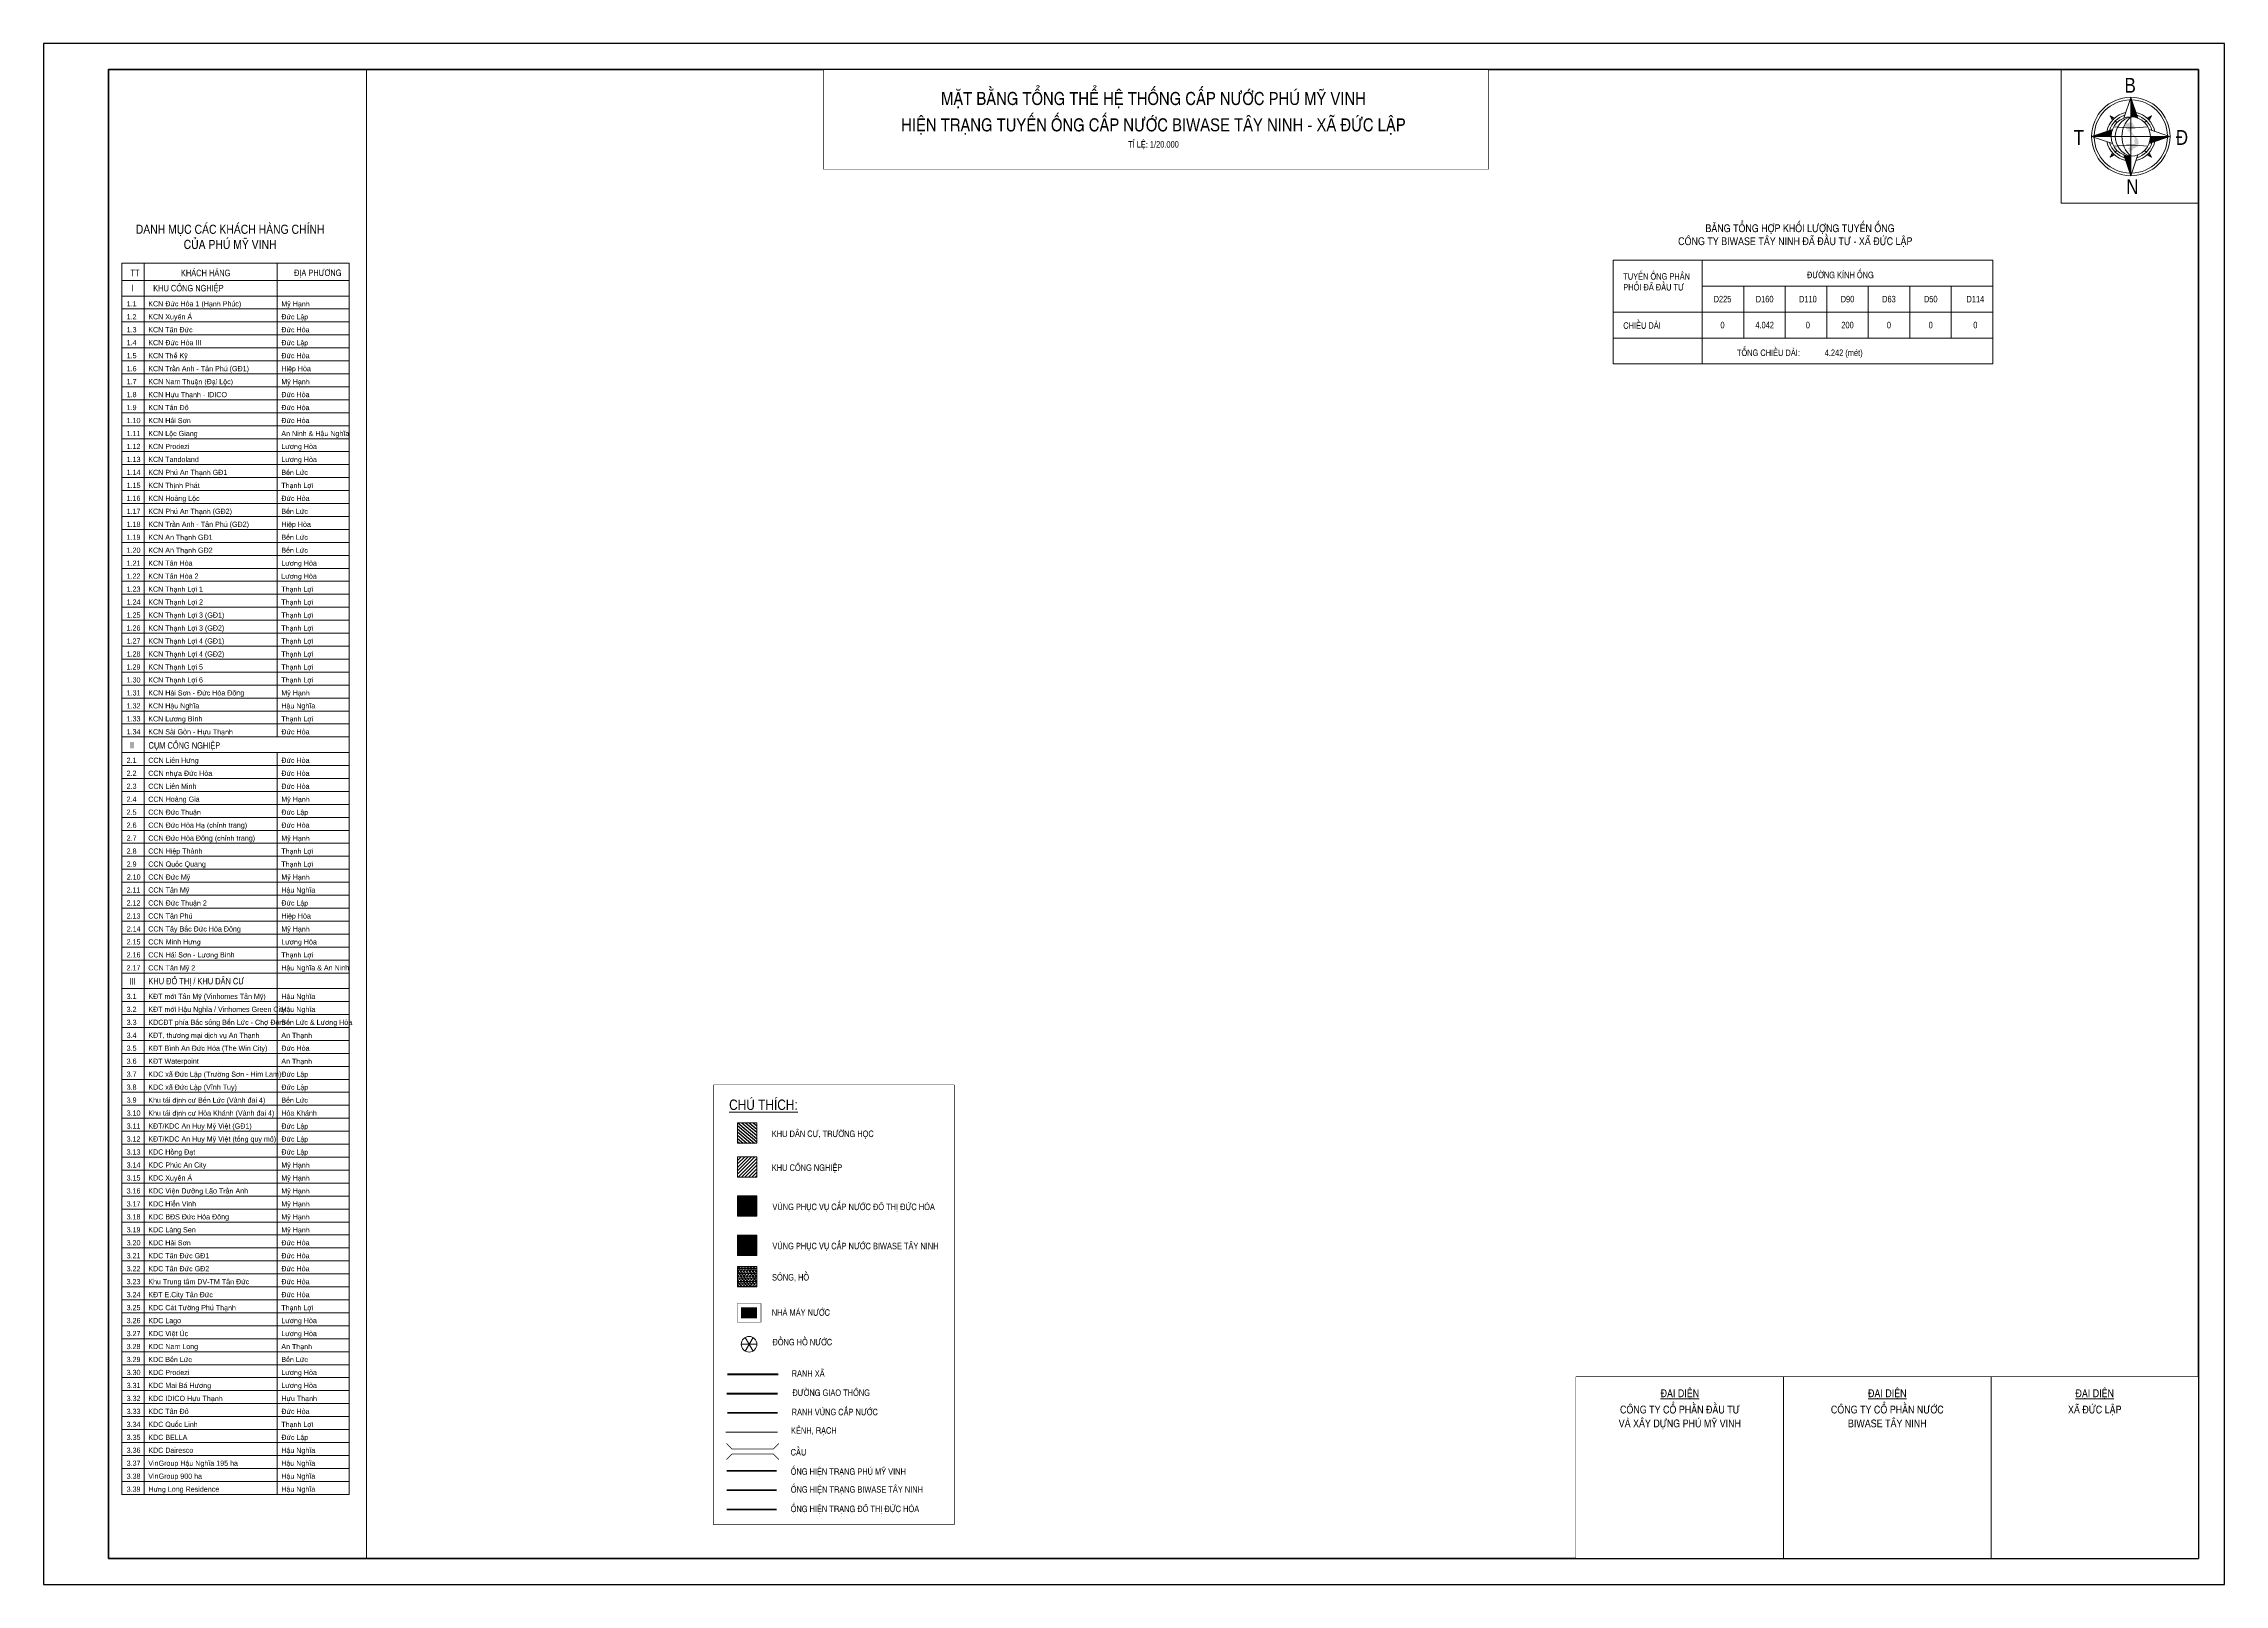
# Paper-space layout 'DUC LAP' of a CAD drawing. Header units: metres, sheet in millimetres. Extents: x 0 to 841, y 0 to 594.
import ezdxf
from ezdxf.enums import TextEntityAlignment as Align
from ezdxf.lldxf.tags import DXFTag

# ---------------------------------------------------------------- set-up
doc = ezdxf.new("R2010")
doc.units = ezdxf.units.M
doc.header["$MEASUREMENT"] = 0
doc.set_wipeout_variables(frame=1)
for name, pattern in [('CONTINOUS', [0]), ('DASHED2', [0.375, 0.25, -0.125]), ('Xr_GT Ben Luc$0$ACAD_ISO05W100', [33, 24, -3, 0, -3, 0, -3])]:
    doc.linetypes.add(name, pattern=pattern)
for name, color, linetype, lineweight in [('8', 7, 'Continuous', 0), ('CN Thuan An', 3, 'Continuous', 15), ('CNTV- GHI CHU', 7, 'Continuous', 13), ('CNTV-HATCH', 8, 'Continuous', 5), ('D. Dia vat', 7, 'Continuous', 0), ('D1', 7, 'Continuous', 0), ('Khung 2', 1, 'Continuous', 35), ('PHL_GHI CHU', 5, 'CONTINOUS', 40), ('PHL_ONG D110', 6, 'PHL', 40), ('PHL_ONG DAU TU', 30, 'PHL', 40), ('PHL_VUNG CAP NUOC', 4, 'Xr_GT Ben Luc$0$ACAD_ISO05W100', 40), ('PMV_ONG D630', 4, 'DASHED2', 40), ('Table', 7, 'Continuous', 18), ('Text', 2, 'Continuous', 15), ('Xr_Nen GT$0$SONG_HO', 250, 'Continuous', 0)]:
    doc.layers.add(name, color=color, linetype=linetype, lineweight=lineweight)
for name, color, linetype in [('CAU', 7, 'Continuous'), ('DUONG GIAO THONG', 7, 'Continuous'), ('RANH XA', 7, 'Xr_GT Ben Luc$0$ACAD_ISO05W100'), ('View', 153, 'Continuous'), ('VUNG CONG NGHIEP', 8, 'Continuous'), ('VUNG DAN CU', 8, 'Continuous')]:
    doc.layers.add(name, color=color, linetype=linetype)
doc.layers.add('Xr_GT Ben Luc$0$3- VUNG CANH QUAN', color=7, linetype='Continuous', lineweight=15, true_color=0xe6ffcc)
doc.styles.add('ARIAL', font='arial.ttf')
doc.styles.add('HEL.CON.BO', font='Vhelvcb.ttf')
doc.styles.add('VNI-Helve-Condense_B', font='Vhelvcb.ttf')
doc.styles.add('VNI-Helve-Condense_G', font='Vhelvcn.ttf')
tags = doc.linetypes.add('PHL', pattern='A,10,-0.5,["PHL",ARIAL,S=2.5,R=0,X=0,Y=-1.25],-7.5', length=18).pattern_tags.tags
tags[6] = DXFTag(74, 10)
doc.linetypes.add('Xr_Nen GT$0$TL_T', pattern='A,2,[130,ltypeshp.shx,S=1,R=0,X=0,Y=1],2', length=4)

# ---------------------------------------------------------------- blocks, each defined once
blk = doc.blocks.new('NMN')
at = {"layer": 'CNTV- GHI CHU', "color": 5, "ltscale": 5, "const_width": 0.4}
blk.add_lwpolyline([(0, 0), (9, 0), (9, 7), (0, 7)], close=True, dxfattribs=at)
at = {"color": 5}
blk.add_wipeout([(0, 7), (9, 7), (9, 0), (0, 0)], dxfattribs=at).dxf.layer = 'DUONG GIAO THONG'
at = {"layer": 'DUONG GIAO THONG', "ltscale": 5}
h = blk.add_hatch(color=1, dxfattribs=at)
h.dxf.hatch_style = 1
h.paths.add_polyline_path([(1.5, 1.5), (7.5, 1.5), (7.5, 5.5), (1.5, 5.5)])
at = {"layer": 'CNTV- GHI CHU', "color": 1, "ltscale": 5, "const_width": 0.15}
blk.add_lwpolyline([(1.5, 1.5), (7.5, 1.5), (7.5, 5.5), (1.5, 5.5)], close=True, dxfattribs=at)
blk = doc.blocks.new('DONG HO')
at = {"lineweight": 0, "ltscale": 5}
for points in [[(-75, 0), (75, 0)], [(-38, -65), (38, 65)], [(38, -65), (-38, 65)]]:
    blk.add_lwpolyline(points, dxfattribs=at)
blk.add_circle((0, 0), 75, dxfattribs=at)
blk = doc.blocks.new('*X6')
at = {"color": 0, "linetype": 'ByBlock'}
for p, q in [((-215.75, 162.49), (-215.747, 162.49)), ((-215.75, 162.48), (-215.743, 162.48)), ((-215.75, 162.47), (-215.74, 162.47)), ((-215.75, 162.46), (-215.737, 162.46)), ((-215.75, 162.45), (-215.733, 162.45)), ((-215.75, 162.44), (-215.73, 162.44)), ((-215.75, 162.43), (-215.727, 162.43)), ((-215.75, 162.42), (-215.723, 162.42)), ((-215.75, 162.41), (-215.72, 162.41)), ((-215.75, 162.4), (-215.717, 162.4)), ((-215.75, 162.39), (-215.713, 162.39)), ((-215.75, 162.38), (-215.71, 162.38)), ((-215.75, 162.37), (-215.707, 162.37)), ((-215.75, 162.36), (-215.703, 162.36)), ((-215.75, 162.35), (-215.7, 162.35)), ((-215.75, 162.34), (-215.697, 162.34)), ((-215.75, 162.33), (-215.693, 162.33)), ((-215.75, 162.32), (-215.69, 162.32)), ((-215.75, 162.31), (-215.687, 162.31)), ((-215.75, 162.3), (-215.683, 162.3)), ((-215.75, 162.29), (-215.68, 162.29)), ((-215.75, 162.28), (-215.677, 162.28)), ((-215.75, 162.27), (-215.673, 162.27)), ((-215.75, 162.26), (-215.67, 162.26)), ((-215.75, 162.25), (-215.667, 162.25))]:
    blk.add_line(p, q, dxfattribs=at)
blk = doc.blocks.new('bn')
at = {"layer": 'D. Dia vat'}
h = blk.add_hatch(color=256, dxfattribs=at)
h.set_gradient(color1=(125, 224, 26), one_color=1, tint=1, name='SPHERICAL')
h.paths.add_polyline_path([(1.12, -0.76), (1.14, -0.71), (1.12, -0.63), (1.06, -0.53), (1.04, -0.44), (1, -0.35), (1.01, -0.3), (0.97, -0.25), (0.87, -0.18), (0.79, -0.08), (0.79, -0.08), (0.78, -0.05), (0.76, -0.01), (0.69, 0.03), (0.62, 0.06), (0.5, 0.16), (0.44, 0.21), (0.41, 0.26), (0.29, 0.35), (0.23, 0.44), (0.2, 0.5), (0.23, 0.52), (0.18, 0.57), (0.1, 0.63), (0.02, 0.7), (-0.01, 0.78), (-0.06, 0.83), (-0.05, 0.88), (-0.02, 0.91), (0.01, 0.95), (0, 1.02), (0.03, 1.1), (0.06, 1.15), (0.12, 1.17), (0.19, 1.24), (0.23, 1.26), (0.24, 1.33), (0.27, 1.36), (0.3, 1.39), (0.3, 1.42), (0.31, 1.44), (0.35, 1.45), (0.39, 1.48), (0.42, 1.46), (0.43, 1.46), (0.46, 1.47), (0.47, 1.48), (0.49, 1.49), (0.49, 1.51), (0.49, 1.52), (0.48, 1.53), (0.48, 1.55), (0.49, 1.56), (0.5, 1.56), (0.53, 1.56), (0.53, 1.57), (0.56, 1.56), (0.57, 1.57), (0.57, 1.58), (0.58, 1.6), (0.61, 1.6), (0.61, 1.6), (0.62, 1.61), (0.62, 1.62), (0.63, 1.63), (0.65, 1.63), (0.66, 1.61), (0.69, 1.63), (0.69, 1.64), (0.69, 1.64), (0.68, 1.65), (0.67, 1.65), (0.66, 1.65), (0.65, 1.66), (0.64, 1.66), (0.63, 1.68), (0.6, 1.68), (0.58, 1.67), (0.55, 1.66), (0.53, 1.66), (0.52, 1.66), (0.52, 1.68), (0.5, 1.68), (0.49, 1.67), (0.48, 1.66), (0.48, 1.67), (0.47, 1.69), (0.45, 1.71), (0.44, 1.7), (0.4, 1.72), (0.39, 1.73), (0.38, 1.73), (0.38, 1.75), (0.38, 1.76), (0.36, 1.77), (0.35, 1.76), (0.34, 1.78), (0.31, 1.78), (0.28, 1.79), (0.27, 1.82), (0.27, 1.85), (0.26, 1.89), (0.24, 1.89), (0.23, 1.91), (0.24, 1.95), (0.24, 1.97), (0.29, 1.99), (0.31, 2.04), (0.28, 2.03), (0.26, 2.06), (0.22, 2.07), (0.17, 2.05), (0.14, 2.06), (0.1, 2.09), (0.06, 2.09), (0.03, 2.07), (-0.01, 2.1), (-0.07, 2.11), (-0.08, 2.15), (-0.12, 2.19), (-0.14, 2.21), (-0.16, 2.21), (-0.19, 2.18), (-0.22, 2.17), (-0.28, 2.15), (-0.3, 2.13), (-0.3, 2.08), (-0.35, 2.04), (-0.4, 2.03), (-0.44, 2), (-0.48, 2.02), (-0.47, 2.04), (-0.51, 2.04), (-0.55, 2), (-0.55, 1.95), (-0.58, 1.95), (-0.63, 1.99), (-0.64, 2.01), (-0.67, 2.04), (-0.69, 2), (-0.71, 1.97), (-0.73, 1.99), (-0.74, 2.03), (-0.78, 2.03), (-0.79, 1.99), (-0.85, 1.93), (-0.87, 1.93), (-0.91, 1.97), (-0.97, 2.01), (-1.02, 2.03), (-1.04, 2.01), (-1.09, 1.95), (-1.13, 1.91), (-1.02, 1.78), (-0.98, 1.74), (-0.97, 1.68), (-0.92, 1.7), (-0.88, 1.66), (-0.91, 1.58), (-0.86, 1.48), (-0.76, 1.41), (-0.66, 1.37), (-0.63, 1.41), (-0.53, 1.46), (-0.37, 1.37), (-0.44, 1.31), (-0.43, 1.28), (-0.36, 1.28), (-0.36, 1.23), (-0.26, 1.18), (-0.31, 1.1), (-0.37, 1.05), (-0.46, 1.06), (-0.55, 1.06), (-0.55, 0.99), (-0.6, 0.94), (-0.44, 0.86), (-0.33, 0.79), (-0.21, 0.76), (-0.2, 0.67), (-0.14, 0.6), (-0.08, 0.57), (-0.02, 0.45), (0.1, 0.34), (0.14, 0.31), (0.17, 0.31), (0.21, 0.23), (0.22, 0.23), (0.24, 0.21), (0.25, 0.12), (0.28, 0.09), (0.28, 0.06), (0.32, 0.08), (0.35, 0.08), (0.38, 0.03), (0.46, -0.03), (0.53, -0.05), (0.52, -0.08), (0.52, -0.1), (0.46, -0.13), (0.49, -0.2), (0.59, -0.28), (0.58, -0.37), (0.56, -0.46), (0.55, -0.56), (0.52, -0.62), (0.51, -0.68), (0.54, -0.76), (0.57, -0.79), (0.59, -0.89), (0.54, -0.99), (0.57, -1.1), (0.56, -1.18), (0.52, -1.23), (0.47, -1.22), (0.39, -1.28), (0.32, -1.28), (0.3, -1.31), (0.21, -1.32), (0.2, -1.36), (0.19, -1.41), (0.11, -1.39), (0.07, -1.39), (0.04, -1.42), (0, -1.42), (0.03, -1.47), (0.01, -1.53), (0.07, -1.58), (0.12, -1.6), (0.11, -1.63), (0.12, -1.68), (0.06, -1.66), (0.02, -1.67), (-0.03, -1.61), (-0.08, -1.63), (-0.12, -1.63), (-0.15, -1.66), (-0.2, -1.64), (-0.24, -1.63), (-0.26, -1.65), (-0.24, -1.7), (-0.28, -1.73), (-0.31, -1.77), (-0.38, -1.76), (-0.42, -1.78), (-0.46, -1.8), (-0.39, -1.89), (-0.35, -1.87), (-0.31, -1.9), (-0.25, -1.92), (-0.24, -1.95), (-0.3, -1.98), (-0.33, -2.1), (-0.34, -2.3), (-0.36, -2.37), (-0.28, -2.37), (-0.16, -2.28), (-0.1, -2.2), (0.07, -2.14), (0.14, -2.09), (0.19, -2.08), (0.24, -2.05), (0.25, -1.99), (0.28, -1.93), (0.32, -1.87), (0.34, -1.82), (0.34, -1.78), (0.42, -1.8), (0.51, -1.79), (0.66, -1.72), (0.73, -1.66), (0.92, -1.57), (1.02, -1.52), (1.04, -1.45), (1.11, -1.35), (1.14, -1.31), (1.11, -1.27), (1.11, -1.23), (1.13, -1.22), (1.12, -1.18), (1.11, -1.16), (1.11, -1.1), (1.14, -1.11), (1.17, -1.08), (1.18, -1.03), (1.13, -0.94), (1.11, -0.88), (1.14, -0.89), (1.14, -0.86), (1.11, -0.79)])
at = {"layer": '8'}
for p, q in [((-5.97, 0.01), (-2.8, 1.06)), ((-5.97, 0.01), (-0.02, 0.01)), ((-2.8, -1.05), (-5.97, 0.01))]:
    blk.add_line(p, q, dxfattribs=at)
at = {"layer": 'D. Dia vat'}
for p, q in [((-1.08, 2.79), (-0.02, 5.95)), ((-0.02, 5.95), (1.03, 2.79)), ((-0.02, 0.01), (-0.02, 5.95)), ((-2.82, 2.45), (-3.18, 3.16)), ((-3.18, 3.16), (-2.65, 2.64)), ((-3.18, 3.16), (-2.47, 2.81)), ((-2.39, 2.37), (-2.13, 2.11)), ((-0.02, -5.94), (-0.02, 0.01)), ((-0.02, 0.01), (5.92, 0.01)), ((2.34, 2.37), (2.08, 2.11)), ((2.42, 2.81), (3.13, 3.16)), ((3.13, 3.16), (2.6, 2.64)), ((2.76, 1.06), (5.92, 0.01)), ((5.92, 0.01), (2.76, -1.05)), ((3.13, 3.16), (2.78, 2.45)), ((-3.18, -3.14), (-2.82, -2.44)), ((-3.18, -3.14), (-2.65, -2.62)), ((-2.47, -2.79), (-3.18, -3.14)), ((-2.39, -2.36), (-2.13, -2.09)), ((-0.02, -5.94), (-1.08, -2.77)), ((1.03, -2.77), (-0.02, -5.94)), ((2.34, -2.36), (2.08, -2.09)), ((3.13, -3.14), (2.42, -2.79)), ((3.13, -3.14), (2.6, -2.62)), ((2.78, -2.44), (3.13, -3.14))]:
    blk.add_line(p, q, dxfattribs=at)
for radius in [5.95, 2.97]:
    blk.add_circle((-0.02, 0.01), radius, dxfattribs=at)
for centre, radius, start, end in [((-0.02, 0.01), 5.57, 91.2781, 178.7219), ((-0.02, 0.01), 3.72, 101.9604, 168.0396), ((-0.02, 0.01), 5.57, 1.2781, 88.7219), ((-0.02, 0.01), 3.72, 11.9604, 78.0396), ((-0.02, 0.01), 3.34, 105.7719, 164.2281), ((-0.02, 22.29), 20.95, 262.9413, 277.0587), ((0.67, 0.01), 3.05, 103.0837, 256.9163), ((2.56, 0.01), 3.94, 131.0015, 228.9985), ((-0.02, 0.01), 3.34, 15.7719, 74.2281), ((-0.02, 0.01), 5.57, 181.2781, 268.7219), ((-0.02, 0.01), 3.72, 191.9604, 258.0396), ((-0.02, 0.01), 3.34, 195.7719, 254.2281), ((-0.02, -22.27), 20.95, 82.9413, 97.0587), ((-0.02, 0.01), 5.57, 271.2781, 358.7219), ((-0.02, 0.01), 3.72, 281.9604, 348.0396), ((-0.02, 0.01), 3.34, 285.7719, 344.2281)]:
    blk.add_arc(centre, radius, start, end, dxfattribs=at)
at = {"layer": 'D. Dia vat', "xscale": 11.89085183944553, "yscale": 11.89085183944553, "zscale": 11.89085183944553}
blk.add_blockref('*X6', (2565.43, -1926.31), dxfattribs=at)
for p, rotation in [((1926.3, 2565.46), 90), ((-1926.34, -2565.44), 270), ((-2565.47, 1926.33), 180)]:
    blk.add_blockref('*X6', p, dxfattribs=dict(at, rotation=rotation))
at = {"layer": 'D. Dia vat', "style": 'HEL.CON.BO'}
for s, p in [('B', (-0.12, 6.66)), ('T', (-7.9, -1.26)), ('Ñ', (7.74, -1.26)), ('N', (0.21, -8.74))]:
    blk.add_text(s, height=2.25, dxfattribs=at).set_placement(p, align=Align.CENTER)

psp = doc.layouts.new('DUC LAP')

# ---------------------------------------------------------------- linework, layer by layer
at = {"color": 8}
psp.add_lwpolyline([(0, 0), (841, 0), (841, 594), (0, 594)], close=True, dxfattribs=at)
at = {"layer": 'Khung 2', "color": 7, "lineweight": 70}
psp.add_lwpolyline([(25, 10), (831, 10), (831, 584), (25, 584)], close=True, dxfattribs=at)
at = {"layer": 'Table', "ltscale": 5}
for points in [[(300.91, 584), (557.05, 584), (557.05, 545.55), (300.91, 545.55)], [(831, 584), (778.01, 584), (778.01, 532.55), (831, 532.55)], [(30.2, 509.35), (30.2, 34.7), (117.78, 34.7), (117.78, 509.35)], [(258.38, 192.51), (351.12, 192.51), (351.12, 23.09), (258.38, 23.09)], [(591, 10), (831, 10), (831, 80), (591, 80)]]:
    psp.add_lwpolyline(points, close=True, dxfattribs=at)
for points in [[(38.79, 509.35), (38.79, 34.7)], [(90.09, 509.35), (90.09, 326.7)], [(30.2, 502.62), (117.78, 502.62)], [(30.2, 496.7), (117.78, 496.7)], [(30.2, 491.7), (117.78, 491.7)], [(30.2, 486.7), (117.78, 486.7)], [(30.2, 481.7), (117.78, 481.7)], [(30.2, 476.7), (117.78, 476.7)], [(30.2, 471.7), (117.78, 471.7)], [(30.2, 466.7), (117.78, 466.7)], [(30.2, 461.7), (117.78, 461.7)], [(30.2, 456.7), (117.78, 456.7)], [(30.2, 451.7), (117.78, 451.7)], [(30.2, 446.7), (117.78, 446.7)], [(30.2, 441.7), (117.78, 441.7)], [(30.2, 436.7), (117.78, 436.7)], [(30.2, 431.7), (117.78, 431.7)], [(30.2, 426.7), (117.78, 426.7)], [(30.2, 421.7), (117.78, 421.7)], [(30.2, 416.7), (117.78, 416.7)], [(30.2, 411.7), (117.78, 411.7)], [(30.2, 406.7), (117.78, 406.7)], [(30.2, 401.7), (117.78, 401.7)], [(30.2, 396.7), (117.78, 396.7)], [(30.2, 391.7), (117.78, 391.7)], [(30.2, 386.7), (117.78, 386.7)], [(30.2, 381.7), (117.78, 381.7)], [(30.2, 376.7), (117.78, 376.7)], [(30.2, 371.7), (117.78, 371.7)], [(30.2, 366.7), (117.78, 366.7)], [(30.2, 361.7), (117.78, 361.7)], [(30.2, 356.7), (117.78, 356.7)], [(30.2, 351.7), (117.78, 351.7)], [(30.2, 346.7), (117.78, 346.7)], [(30.2, 341.7), (117.78, 341.7)], [(30.2, 336.7), (117.78, 336.7)], [(30.2, 331.7), (117.78, 331.7)], [(30.2, 326.7), (117.78, 326.7)], [(30.2, 320.7), (117.78, 320.7)], [(90.09, 320.7), (90.09, 34.7)], [(30.2, 315.7), (117.78, 315.7)], [(30.2, 310.7), (117.78, 310.7)], [(30.2, 305.7), (117.78, 305.7)], [(30.2, 300.7), (117.78, 300.7)], [(30.2, 295.7), (117.78, 295.7)], [(30.2, 290.7), (117.78, 290.7)], [(30.2, 285.7), (117.78, 285.7)], [(30.2, 280.7), (117.78, 280.7)], [(30.2, 275.7), (117.78, 275.7)], [(30.2, 270.7), (117.78, 270.7)], [(30.2, 265.7), (117.78, 265.7)], [(30.2, 260.7), (117.78, 260.7)], [(30.2, 255.7), (117.78, 255.7)], [(30.2, 250.7), (117.78, 250.7)], [(30.2, 245.7), (117.78, 245.7)], [(30.2, 240.7), (117.78, 240.7)], [(30.2, 235.7), (117.78, 235.7)], [(30.2, 229.7), (117.78, 229.7)], [(30.2, 224.7), (117.78, 224.7)], [(30.2, 219.7), (117.78, 219.7)], [(30.2, 214.7), (117.78, 214.7)], [(30.2, 209.7), (117.78, 209.7)], [(30.2, 204.7), (117.78, 204.7)], [(30.2, 199.7), (117.78, 199.7)], [(30.2, 194.7), (117.78, 194.7)], [(30.2, 189.7), (117.78, 189.7)], [(30.2, 184.7), (117.78, 184.7)], [(30.2, 179.7), (117.78, 179.7)], [(30.2, 174.7), (117.78, 174.7)], [(30.2, 169.7), (117.78, 169.7)], [(30.2, 164.7), (117.78, 164.7)], [(30.2, 159.7), (117.78, 159.7)], [(30.2, 154.7), (117.78, 154.7)], [(30.2, 149.7), (117.78, 149.7)], [(30.2, 144.7), (117.78, 144.7)], [(30.2, 139.7), (117.78, 139.7)], [(30.2, 134.7), (117.78, 134.7)], [(30.2, 129.7), (117.78, 129.7)], [(30.2, 124.7), (117.78, 124.7)], [(30.2, 119.7), (117.78, 119.7)], [(30.2, 114.7), (117.78, 114.7)], [(30.2, 109.7), (117.78, 109.7)], [(30.2, 104.7), (117.78, 104.7)], [(30.2, 99.7), (117.78, 99.7)], [(30.2, 94.7), (117.78, 94.7)], [(30.2, 89.7), (117.78, 89.7)], [(30.2, 84.7), (117.78, 84.7)], [(30.2, 79.7), (117.78, 79.7)], [(30.2, 74.7), (117.78, 74.7)], [(30.2, 69.7), (117.78, 69.7)], [(30.2, 64.7), (117.78, 64.7)], [(30.2, 59.7), (117.78, 59.7)], [(30.2, 54.7), (117.78, 54.7)], [(30.2, 49.7), (117.78, 49.7)], [(30.2, 44.7), (117.78, 44.7)], [(30.2, 39.7), (117.78, 39.7)]]:
    psp.add_lwpolyline(points, dxfattribs=at)

# ---------------------------------------------------------------- block references
at = {"layer": 'D1', "linetype": 'Continuous', "xscale": 2.539999999999999, "yscale": 2.539999999999999, "zscale": 34214.4}
psp.add_blockref('bn', (804.97, 558.17), dxfattribs=at)

# ---------------------------------------------------------------- texts
at = {"layer": 'Table'}
for s, height, style, p in [('TT', 2.5, 'HEL.CON.BO', (33.51, 504.34)), ('KHAÙCH HAØNG', 2.5, 'HEL.CON.BO', (52.95, 504.34)), ('ÑÒA PHÖÔNG', 2.5, 'HEL.CON.BO', (96.55, 504.41)), ('  I', 2.5, 'VNI-Helve-Condense_B', (32.33, 498.55)), ('  KHU COÂNG NGHIEÄP', 2.5, 'VNI-Helve-Condense_B', (40.67, 498.48)), ('1.1', 2, 'VNI-Helve-Condense_G', (32.02, 492.7)), ('1.2', 2, 'VNI-Helve-Condense_G', (32.02, 487.7)), ('KCN Ñöùc Hoøa 1 (Haïnh Phuùc)', 2, 'VNI-Helve-Condense_G', (40.37, 492.7)), ('KCN Xuyeân AÙ', 2, 'VNI-Helve-Condense_G', (40.37, 487.7)), ('Ñöùc Laäp', 2, 'VNI-Helve-Condense_G', (91.67, 487.7)), ('Myõ Haïnh', 2, 'VNI-Helve-Condense_G', (91.67, 492.7)), ('1.3', 2, 'VNI-Helve-Condense_G', (32.02, 482.7)), ('1.4', 2, 'VNI-Helve-Condense_G', (32.02, 477.7)), ('KCN Taân Ñöùc', 2, 'VNI-Helve-Condense_G', (40.37, 482.7)), ('KCN Ñöùc Hoøa III', 2, 'VNI-Helve-Condense_G', (40.37, 477.7)), ('Ñöùc Hoøa', 2, 'VNI-Helve-Condense_G', (91.67, 482.7)), ('Ñöùc Laäp', 2, 'VNI-Helve-Condense_G', (91.67, 477.7)), ('1.5', 2, 'VNI-Helve-Condense_G', (32.02, 472.7)), ('KCN Theá Kyû', 2, 'VNI-Helve-Condense_G', (40.37, 472.7)), ('Ñöùc Hoøa', 2, 'VNI-Helve-Condense_G', (91.67, 472.7)), ('1.6', 2, 'VNI-Helve-Condense_G', (32.02, 467.7)), ('1.7', 2, 'VNI-Helve-Condense_G', (32.02, 462.7)), ('KCN Traàn Anh - Taân Phuù (GÑ1)', 2, 'VNI-Helve-Condense_G', (40.37, 467.7)), ('KCN Nam Thuaän (Ñaïi Loäc)', 2, 'VNI-Helve-Condense_G', (40.37, 462.7)), ('Myõ Haïnh', 2, 'VNI-Helve-Condense_G', (91.67, 462.7)), ('Hieäp Hoøa', 2, 'VNI-Helve-Condense_G', (91.67, 467.7)), ('1.8', 2, 'VNI-Helve-Condense_G', (32.02, 457.7)), ('1.9', 2, 'VNI-Helve-Condense_G', (32.02, 452.7)), ('KCN Höïu Thaïnh - IDICO', 2, 'VNI-Helve-Condense_G', (40.37, 457.7)), ('KCN Taân Ñoâ', 2, 'VNI-Helve-Condense_G', (40.37, 452.7)), ('Ñöùc Hoøa', 2, 'VNI-Helve-Condense_G', (91.67, 457.7)), ('Ñöùc Hoøa', 2, 'VNI-Helve-Condense_G', (91.67, 452.7)), ('1.10', 2, 'VNI-Helve-Condense_G', (32.02, 447.7)), ('KCN Haûi Sôn', 2, 'VNI-Helve-Condense_G', (40.37, 447.7)), ('Ñöùc Hoøa', 2, 'VNI-Helve-Condense_G', (91.67, 447.7)), ('1.11', 2, 'VNI-Helve-Condense_G', (32.02, 442.7)), ('1.12', 2, 'VNI-Helve-Condense_G', (32.03, 437.7)), ('KCN Loäc Giang', 2, 'VNI-Helve-Condense_G', (40.37, 442.7)), ('KCN Prodezi', 2, 'VNI-Helve-Condense_G', (40.37, 437.7)), ('An Ninh & Haäu Nghóa', 2, 'VNI-Helve-Condense_G', (91.67, 442.7)), ('Löông Hoøa', 2, 'VNI-Helve-Condense_G', (91.67, 437.7)), ('1.14', 2, 'VNI-Helve-Condense_G', (32.02, 427.7)), ('1.13', 2, 'VNI-Helve-Condense_G', (32.03, 432.7)), ('KCN Tandoland', 2, 'VNI-Helve-Condense_G', (40.37, 432.7)), ('KCN Phuù An Thaïnh GÑ1', 2, 'VNI-Helve-Condense_G', (40.37, 427.7)), ('Löông Hoøa', 2, 'VNI-Helve-Condense_G', (91.67, 432.7)), ('Beán Löùc', 2, 'VNI-Helve-Condense_G', (91.67, 427.7)), ('1.15', 2, 'VNI-Helve-Condense_G', (32.03, 422.7)), ('KCN Thònh Phaùt', 2, 'VNI-Helve-Condense_G', (40.37, 422.7)), ('Thaïnh Lôïi', 2, 'VNI-Helve-Condense_G', (91.67, 422.7)), ('1.16', 2, 'VNI-Helve-Condense_G', (32.01, 417.7)), ('1.17', 2, 'VNI-Helve-Condense_G', (32.02, 412.7)), ('KCN Hoaøng Loäc', 2, 'VNI-Helve-Condense_G', (40.37, 417.7)), ('KCN Phuù An Thaïnh (GÑ2)', 2, 'VNI-Helve-Condense_G', (40.37, 412.7)), ('Ñöùc Hoøa', 2, 'VNI-Helve-Condense_G', (91.67, 417.7)), ('Beán Löùc', 2, 'VNI-Helve-Condense_G', (91.67, 412.7)), ('1.18', 2, 'VNI-Helve-Condense_G', (32.02, 407.7)), ('1.19', 2, 'VNI-Helve-Condense_G', (32.01, 402.7)), ('KCN Traàn Anh - Taân Phuù (GÑ2)', 2, 'VNI-Helve-Condense_G', (40.37, 407.7)), ('KCN An Thaïnh GÑ1', 2, 'VNI-Helve-Condense_G', (40.37, 402.7)), ('Beán Löùc', 2, 'VNI-Helve-Condense_G', (91.67, 402.7)), ('Hieäp Hoøa', 2, 'VNI-Helve-Condense_G', (91.67, 407.7)), ('1.20', 2, 'VNI-Helve-Condense_G', (32.02, 397.7)), ('KCN An Thaïnh GÑ2', 2, 'VNI-Helve-Condense_G', (40.37, 397.7)), ('Beán Löùc', 2, 'VNI-Helve-Condense_G', (91.67, 397.7)), ('1.21', 2, 'VNI-Helve-Condense_G', (32.02, 392.7)), ('1.22', 2, 'VNI-Helve-Condense_G', (32.02, 387.7)), ('KCN Taân Hoøa', 2, 'VNI-Helve-Condense_G', (40.37, 392.7)), ('KCN Taân Hoøa 2', 2, 'VNI-Helve-Condense_G', (40.37, 387.7)), ('Löông Hoøa', 2, 'VNI-Helve-Condense_G', (91.64, 387.7)), ('Löông Hoøa', 2, 'VNI-Helve-Condense_G', (91.67, 392.7)), ('1.23', 2, 'VNI-Helve-Condense_G', (32.02, 382.7)), ('1.24', 2, 'VNI-Helve-Condense_G', (32.02, 377.7)), ('KCN Thaïnh Lôïi 1', 2, 'VNI-Helve-Condense_G', (40.37, 382.7)), ('KCN Thaïnh Lôïi 2', 2, 'VNI-Helve-Condense_G', (40.37, 377.7)), ('Thaïnh Lôïi', 2, 'VNI-Helve-Condense_G', (91.67, 382.7)), ('Thaïnh Lôïi', 2, 'VNI-Helve-Condense_G', (91.67, 377.7)), ('1.25', 2, 'VNI-Helve-Condense_G', (32.03, 372.7)), ('KCN Thaïnh Lôïi 3 (GÑ1)', 2, 'VNI-Helve-Condense_G', (40.37, 372.7)), ('Thaïnh Lôïi', 2, 'VNI-Helve-Condense_G', (91.67, 372.7)), ('1.26', 2, 'VNI-Helve-Condense_G', (32.01, 367.7)), ('1.27', 2, 'VNI-Helve-Condense_G', (32.02, 362.7)), ('KCN Thaïnh Lôïi 3 (GÑ2)', 2, 'VNI-Helve-Condense_G', (40.37, 367.7)), ('KCN Thaïnh Lôïi 4 (GÑ1)', 2, 'VNI-Helve-Condense_G', (40.37, 362.7)), ('Thaïnh Lôïi', 2, 'VNI-Helve-Condense_G', (91.67, 367.7)), ('Thaïnh Lôïi', 2, 'VNI-Helve-Condense_G', (91.67, 362.7)), ('1.28', 2, 'VNI-Helve-Condense_G', (32.02, 357.7)), ('1.29', 2, 'VNI-Helve-Condense_G', (32.01, 352.7)), ('KCN Thaïnh Lôïi 4 (GÑ2)', 2, 'VNI-Helve-Condense_G', (40.37, 357.7)), ('KCN Thaïnh Lôïi 5', 2, 'VNI-Helve-Condense_G', (40.37, 352.7)), ('Thaïnh Lôïi', 2, 'VNI-Helve-Condense_G', (91.67, 357.7)), ('Thaïnh Lôïi', 2, 'VNI-Helve-Condense_G', (91.67, 352.7)), ('1.30', 2, 'VNI-Helve-Condense_G', (32.02, 347.7)), ('KCN Thaïnh Lôïi 6', 2, 'VNI-Helve-Condense_G', (40.37, 347.7)), ('KCN Haûi Sôn - Ñöùc Hoøa Ñoâng', 2, 'VNI-Helve-Condense_G', (40.37, 342.7)), ('Thaïnh Lôïi', 2, 'VNI-Helve-Condense_G', (91.67, 347.7)), ('1.31', 2, 'VNI-Helve-Condense_G', (32.02, 342.7)), ('1.32', 2, 'VNI-Helve-Condense_G', (32.03, 337.7)), ('KCN Haäu Nghóa', 2, 'VNI-Helve-Condense_G', (40.37, 337.7)), ('Myõ Haïnh', 2, 'VNI-Helve-Condense_G', (91.67, 342.7)), ('Haäu Nghóa', 2, 'VNI-Helve-Condense_G', (91.67, 337.7)), ('1.34', 2, 'VNI-Helve-Condense_G', (32.02, 327.7)), ('1.33', 2, 'VNI-Helve-Condense_G', (32.03, 332.7)), ('KCN Löông Bình', 2, 'VNI-Helve-Condense_G', (40.37, 332.7)), ('KCN Saøi Goøn - Höïu Thaïnh', 2, 'VNI-Helve-Condense_G', (40.37, 327.7)), ('Ñöùc Hoøa', 2, 'VNI-Helve-Condense_G', (91.67, 327.7)), ('Thaïnh Lôïi', 2, 'VNI-Helve-Condense_G', (91.67, 332.7)), ('CUÏM COÂNG NGHIEÄP', 2.5, 'VNI-Helve-Condense_B', (40.46, 322.19)), ('2.1', 2, 'VNI-Helve-Condense_G', (32.02, 316.7)), ('2.2', 2, 'VNI-Helve-Condense_G', (32.02, 311.7)), ('CCN Lieân Höng', 2, 'VNI-Helve-Condense_G', (40.37, 316.7)), ('CCN nhöïa Ñöùc Hoøa', 2, 'VNI-Helve-Condense_G', (40.37, 311.7)), ('Ñöùc Hoøa', 2, 'VNI-Helve-Condense_G', (91.67, 316.7)), ('Ñöùc Hoøa', 2, 'VNI-Helve-Condense_G', (91.67, 311.7)), ('2.3', 2, 'VNI-Helve-Condense_G', (32.02, 306.7)), ('2.4', 2, 'VNI-Helve-Condense_G', (32.02, 301.7)), ('CCN Lieân Minh', 2, 'VNI-Helve-Condense_G', (40.37, 306.7)), ('CCN Hoaøng Gia', 2, 'VNI-Helve-Condense_G', (40.37, 301.7)), ('Ñöùc Hoøa', 2, 'VNI-Helve-Condense_G', (91.67, 306.7)), ('Myõ Haïnh', 2, 'VNI-Helve-Condense_G', (91.67, 301.7)), ('2.5', 2, 'VNI-Helve-Condense_G', (32.02, 296.7)), ('CCN Ñöùc Thuaän', 2, 'VNI-Helve-Condense_G', (40.37, 296.7)), ('Ñöùc Laäp', 2, 'VNI-Helve-Condense_G', (91.67, 296.7)), ('2.6', 2, 'VNI-Helve-Condense_G', (32.02, 291.7)), ('2.7', 2, 'VNI-Helve-Condense_G', (32.02, 286.7)), ('CCN Ñöùc Hoøa Haï (chænh trang)', 2, 'VNI-Helve-Condense_G', (40.37, 291.7)), ('CCN Ñöùc Hoøa Ñoâng (chænh trang)', 2, 'VNI-Helve-Condense_G', (40.37, 286.7)), ('Ñöùc Hoøa', 2, 'VNI-Helve-Condense_G', (91.67, 291.7)), ('Myõ Haïnh', 2, 'VNI-Helve-Condense_G', (91.67, 286.7)), ('2.8', 2, 'VNI-Helve-Condense_G', (32.02, 281.7)), ('2.9', 2, 'VNI-Helve-Condense_G', (32.02, 276.7)), ('CCN Hieäp Thaønh', 2, 'VNI-Helve-Condense_G', (40.37, 281.7)), ('CCN Quoác Quang', 2, 'VNI-Helve-Condense_G', (40.37, 276.7)), ('Thaïnh Lôïi', 2, 'VNI-Helve-Condense_G', (91.67, 281.7)), ('Thaïnh Lôïi', 2, 'VNI-Helve-Condense_G', (91.67, 276.7)), ('2.10', 2, 'VNI-Helve-Condense_G', (32.07, 271.7)), ('CCN Ñöùc Myõ', 2, 'VNI-Helve-Condense_G', (40.37, 271.7)), ('Myõ Haïnh', 2, 'VNI-Helve-Condense_G', (91.67, 271.7)), ('2.11', 2, 'VNI-Helve-Condense_G', (32.02, 266.7)), ('2.12', 2, 'VNI-Helve-Condense_G', (32.02, 261.7)), ('CCN Taân Myõ', 2, 'VNI-Helve-Condense_G', (40.37, 266.7)), ('CCN Ñöùc Thuaän 2', 2, 'VNI-Helve-Condense_G', (40.37, 261.7)), ('Ñöùc Laäp', 2, 'VNI-Helve-Condense_G', (91.67, 261.7)), ('Haäu Nghóa', 2, 'VNI-Helve-Condense_G', (91.67, 266.7)), ('2.13', 2, 'VNI-Helve-Condense_G', (32.02, 256.7)), ('2.14', 2, 'VNI-Helve-Condense_G', (32.08, 251.7)), ('CCN Taân Phuù', 2, 'VNI-Helve-Condense_G', (40.37, 256.7)), ('CCN Taây Baéc Ñöùc Hoøa Ñoâng', 2, 'VNI-Helve-Condense_G', (40.37, 251.7)), ('Myõ Haïnh', 2, 'VNI-Helve-Condense_G', (91.67, 251.7)), ('Hieäp Hoøa', 2, 'VNI-Helve-Condense_G', (91.67, 256.7)), ('2.15', 2, 'VNI-Helve-Condense_G', (32.02, 246.7)), ('CCN Minh Höng', 2, 'VNI-Helve-Condense_G', (40.37, 246.7)), ('Löông Hoøa', 2, 'VNI-Helve-Condense_G', (91.67, 246.7)), ('2.16', 2, 'VNI-Helve-Condense_G', (32.02, 241.7)), ('2.17', 2, 'VNI-Helve-Condense_G', (32.02, 236.7)), ('CCN Haûi Sôn - Löông Bình', 2, 'VNI-Helve-Condense_G', (40.37, 241.7)), ('CCN Taân Myõ 2', 2, 'VNI-Helve-Condense_G', (40.37, 236.7)), ('Thaïnh Lôïi', 2, 'VNI-Helve-Condense_G', (91.67, 241.7)), ('Haäu Nghóa & An Ninh', 2, 'VNI-Helve-Condense_G', (91.66, 236.7)), ('3.1', 2, 'VNI-Helve-Condense_G', (32.02, 225.7)), ('KÑT môùi Taân Myõ (Vinhomes Taân Myõ)', 2, 'VNI-Helve-Condense_G', (40.37, 225.7)), ('KHU ÑOÂ THÒ / KHU DAÂN CÖ', 2.5, 'VNI-Helve-Condense_B', (40.42, 231.32)), ('Haäu Nghóa', 2, 'VNI-Helve-Condense_G', (91.67, 225.7)), ('3.2', 2, 'VNI-Helve-Condense_G', (32.02, 220.7)), ('KÑT môùi Haäu Nghóa / Vinhomes Green City', 2, 'VNI-Helve-Condense_G', (40.37, 220.7)), ('Haäu Nghóa', 2, 'VNI-Helve-Condense_G', (91.66, 220.7)), ('3.3', 2, 'VNI-Helve-Condense_G', (32.02, 215.7)), ('3.4', 2, 'VNI-Helve-Condense_G', (32.02, 210.7)), ('KDCÑT phía Baéc soâng Beán Löùc - Chôï Ñeäm', 2, 'VNI-Helve-Condense_G', (40.37, 215.7)), ('KÑT, thöông maïi dòch vuï An Thaïnh', 2, 'VNI-Helve-Condense_G', (40.37, 210.7)), ('An Thaïnh', 2, 'VNI-Helve-Condense_G', (91.67, 210.7)), ('Beán Löùc & Löông Hoøa', 2, 'VNI-Helve-Condense_G', (91.67, 215.7)), ('3.5', 2, 'VNI-Helve-Condense_G', (32.02, 205.7)), ('3.6', 2, 'VNI-Helve-Condense_G', (32.02, 200.7)), ('KÑT Bình An Ñöùc Hoøa (The Win City)', 2, 'VNI-Helve-Condense_G', (40.37, 205.7)), ('KÑT Waterpoint', 2, 'VNI-Helve-Condense_G', (40.37, 200.7)), ('Ñöùc Hoøa', 2, 'VNI-Helve-Condense_G', (91.67, 205.7)), ('An Thaïnh', 2, 'VNI-Helve-Condense_G', (91.67, 200.7)), ('3.7', 2, 'VNI-Helve-Condense_G', (32.02, 195.7)), ('KDC xaõ Ñöùc Laäp (Tröôøng Sôn - Him Lam)', 2, 'VNI-Helve-Condense_G', (40.37, 195.7)), ('Ñöùc Laäp', 2, 'VNI-Helve-Condense_G', (91.67, 195.7)), ('3.8', 2, 'VNI-Helve-Condense_G', (32.02, 190.7)), ('3.9', 2, 'VNI-Helve-Condense_G', (32.02, 185.7)), ('KDC xaõ Ñöùc Laäp (Vónh Tuy)', 2, 'VNI-Helve-Condense_G', (40.37, 190.7)), ('Khu taùi ñònh cö Beán Löùc (Vaønh ñai 4)', 2, 'VNI-Helve-Condense_G', (40.37, 185.7)), ('Ñöùc Laäp', 2, 'VNI-Helve-Condense_G', (91.67, 190.7)), ('Beán Löùc', 2, 'VNI-Helve-Condense_G', (91.67, 185.7)), ('3.10', 2, 'VNI-Helve-Condense_G', (32.02, 180.7)), ('3.11', 2, 'VNI-Helve-Condense_G', (32.02, 175.7)), ('Khu taùi ñònh cö Hoøa Khaùnh (Vaønh ñai 4)', 2, 'VNI-Helve-Condense_G', (40.37, 180.7)), ('KÑT/KDC An Huy Myõ Vieät (GÑ1)', 2, 'VNI-Helve-Condense_G', (40.37, 175.7)), ('Ñöùc Laäp', 2, 'VNI-Helve-Condense_G', (91.67, 175.7)), ('Hoøa Khaùnh', 2, 'VNI-Helve-Condense_G', (91.67, 180.7)), ('3.12', 2, 'VNI-Helve-Condense_G', (32.02, 170.7)), ('KÑT/KDC An Huy Myõ Vieät (toång quy moâ)', 2, 'VNI-Helve-Condense_G', (40.37, 170.7)), ('Ñöùc Laäp', 2, 'VNI-Helve-Condense_G', (91.67, 170.7)), ('3.13', 2, 'VNI-Helve-Condense_G', (32.02, 165.7)), ('3.14', 2, 'VNI-Helve-Condense_G', (32.02, 160.7)), ('KDC Hoàng Ñaït', 2, 'VNI-Helve-Condense_G', (40.37, 165.7)), ('KDC Phuùc An City', 2, 'VNI-Helve-Condense_G', (40.37, 160.7)), ('Ñöùc Laäp', 2, 'VNI-Helve-Condense_G', (91.67, 165.7)), ('Myõ Haïnh', 2, 'VNI-Helve-Condense_G', (91.67, 160.7)), ('3.15', 2, 'VNI-Helve-Condense_G', (32.02, 155.7)), ('3.16', 2, 'VNI-Helve-Condense_G', (32.02, 150.7)), ('KDC Xuyeân AÙ', 2, 'VNI-Helve-Condense_G', (40.37, 155.7)), ('KDC Vieän Döôõng Laõo Traàn Anh', 2, 'VNI-Helve-Condense_G', (40.37, 150.7)), ('Myõ Haïnh', 2, 'VNI-Helve-Condense_G', (91.67, 155.7)), ('Myõ Haïnh', 2, 'VNI-Helve-Condense_G', (91.67, 150.7)), ('3.17', 2, 'VNI-Helve-Condense_G', (32.02, 145.7)), ('KDC Hieån Vinh', 2, 'VNI-Helve-Condense_G', (40.37, 145.7)), ('Myõ Haïnh', 2, 'VNI-Helve-Condense_G', (91.67, 145.7)), ('3.18', 2, 'VNI-Helve-Condense_G', (32.02, 140.7)), ('3.19', 2, 'VNI-Helve-Condense_G', (32.02, 135.7)), ('KDC BÑS Ñöùc Hoøa Ñoâng', 2, 'VNI-Helve-Condense_G', (40.37, 140.7)), ('KDC Laøng Sen', 2, 'VNI-Helve-Condense_G', (40.37, 135.7)), ('Myõ Haïnh', 2, 'VNI-Helve-Condense_G', (91.67, 140.7)), ('Myõ Haïnh', 2, 'VNI-Helve-Condense_G', (91.67, 135.7)), ('3.20', 2, 'VNI-Helve-Condense_G', (32.02, 130.7)), ('3.21', 2, 'VNI-Helve-Condense_G', (32.02, 125.7)), ('KDC Haûi Sôn', 2, 'VNI-Helve-Condense_G', (40.37, 130.7)), ('KDC Taân Ñöùc GÑ1', 2, 'VNI-Helve-Condense_G', (40.37, 125.7)), ('Ñöùc Hoøa', 2, 'VNI-Helve-Condense_G', (91.67, 130.7)), ('Ñöùc Hoøa', 2, 'VNI-Helve-Condense_G', (91.67, 125.7)), ('3.22', 2, 'VNI-Helve-Condense_G', (32.02, 120.7)), ('KDC Taân Ñöùc GÑ2', 2, 'VNI-Helve-Condense_G', (40.37, 120.7)), ('Khu Trung taâm DV-TM Taân Ñöùc', 2, 'VNI-Helve-Condense_G', (40.37, 115.7)), ('Ñöùc Hoøa', 2, 'VNI-Helve-Condense_G', (91.67, 120.7)), ('Ñöùc Hoøa', 2, 'VNI-Helve-Condense_G', (91.67, 115.7)), ('3.23', 2, 'VNI-Helve-Condense_G', (32.02, 115.7)), ('3.24', 2, 'VNI-Helve-Condense_G', (32.02, 110.7)), ('KÑT E.City Taân Ñöùc', 2, 'VNI-Helve-Condense_G', (40.37, 110.7)), ('Ñöùc Hoøa', 2, 'VNI-Helve-Condense_G', (91.67, 110.7)), ('3.25', 2, 'VNI-Helve-Condense_G', (32.02, 105.7)), ('3.26', 2, 'VNI-Helve-Condense_G', (32.02, 100.7)), ('KDC Caùt Töôøng Phuù Thaïnh', 2, 'VNI-Helve-Condense_G', (40.37, 105.7)), ('KDC Lago', 2, 'VNI-Helve-Condense_G', (40.37, 100.7)), ('Thaïnh Lôïi', 2, 'VNI-Helve-Condense_G', (91.67, 105.7)), ('Löông Hoøa', 2, 'VNI-Helve-Condense_G', (91.67, 100.7)), ('3.27', 2, 'VNI-Helve-Condense_G', (32.02, 95.7)), ('3.28', 2, 'VNI-Helve-Condense_G', (32.02, 90.7)), ('KDC Vieät UÙc', 2, 'VNI-Helve-Condense_G', (40.37, 95.7)), ('KDC Nam Long', 2, 'VNI-Helve-Condense_G', (40.37, 90.7)), ('An Thaïnh', 2, 'VNI-Helve-Condense_G', (91.67, 90.7)), ('Löông Hoøa', 2, 'VNI-Helve-Condense_G', (91.67, 95.7)), ('3.29', 2, 'VNI-Helve-Condense_G', (32.02, 85.7)), ('KDC Beán Löùc', 2, 'VNI-Helve-Condense_G', (40.37, 85.7)), ('Beán Löùc', 2, 'VNI-Helve-Condense_G', (91.67, 85.7)), ('3.30', 2, 'VNI-Helve-Condense_G', (32.02, 80.7)), ('3.31', 2, 'VNI-Helve-Condense_G', (32.02, 75.7)), ('KDC Prodezi', 2, 'VNI-Helve-Condense_G', (40.37, 80.7)), ('KDC Mai Baù Höông', 2, 'VNI-Helve-Condense_G', (40.37, 75.7)), ('Löông Hoøa', 2, 'VNI-Helve-Condense_G', (91.67, 80.7)), ('Löông Hoøa', 2, 'VNI-Helve-Condense_G', (91.67, 75.7)), ('3.32', 2, 'VNI-Helve-Condense_G', (32.02, 70.7)), ('3.33', 2, 'VNI-Helve-Condense_G', (32.02, 65.7)), ('KDC IDICO Höïu Thaïnh', 2, 'VNI-Helve-Condense_G', (40.37, 70.7)), ('KDC Taân Ñoâ', 2, 'VNI-Helve-Condense_G', (40.37, 65.7)), ('Ñöùc Hoøa', 2, 'VNI-Helve-Condense_G', (91.67, 65.7)), ('Höïu Thaïnh', 2, 'VNI-Helve-Condense_G', (91.67, 70.7)), ('3.34', 2, 'VNI-Helve-Condense_G', (32.02, 60.7)), ('KDC Quoác Linh', 2, 'VNI-Helve-Condense_G', (40.37, 60.7)), ('Thaïnh Lôïi', 2, 'VNI-Helve-Condense_G', (91.67, 60.7)), ('3.35', 2, 'VNI-Helve-Condense_G', (32.02, 55.7)), ('3.36', 2, 'VNI-Helve-Condense_G', (32.02, 50.7)), ('KDC BELLA', 2, 'VNI-Helve-Condense_G', (40.37, 55.7)), ('KDC Dairesco', 2, 'VNI-Helve-Condense_G', (40.37, 50.7)), ('Ñöùc Laäp', 2, 'VNI-Helve-Condense_G', (91.67, 55.7)), ('Haäu Nghóa', 2, 'VNI-Helve-Condense_G', (91.67, 50.7)), ('3.37', 2, 'VNI-Helve-Condense_G', (32.02, 45.7)), ('3.38', 2, 'VNI-Helve-Condense_G', (32.02, 40.7)), ('VinGroup Haäu Nghóa 195 ha', 2, 'VNI-Helve-Condense_G', (40.37, 45.7)), ('VinGroup 900 ha', 2, 'VNI-Helve-Condense_G', (40.37, 40.7)), ('Haäu Nghóa', 2, 'VNI-Helve-Condense_G', (91.66, 45.7)), ('Haäu Nghóa', 2, 'VNI-Helve-Condense_G', (91.67, 40.7)), ('3.39', 2, 'VNI-Helve-Condense_G', (32.02, 35.7)), ('Höng Long Residence', 2, 'VNI-Helve-Condense_G', (40.37, 35.7)), ('Haäu Nghóa', 2, 'VNI-Helve-Condense_G', (91.67, 35.7))]:
    psp.add_text(s, height=height, dxfattribs=dict(at, style=style)).set_placement(p)
at = {"layer": 'Table', "color": 5, "true_color": 0x0000ff, "style": 'VNI-Helve-Condense_B'}
for s, p in [('II', (33.28, 322.26)), ('III', (32.99, 231.25))]:
    psp.add_text(s, height=2.5, dxfattribs=at).set_placement(p)
at = {"layer": 'Text', "color": 7, "ltscale": 5, "style": 'VNI-Helve-Condense_B'}
for s, insert, char_height, width, attachment_point in [('DANH MUÏC CAÙC KHAÙCH HAØNG CHÍNH CUÛA PHUÙ MYÕ VINH', (71.92, 524.18), 3.5, 76.1614, 2), ('\\pi14.2616;BAÛNG TOÅNG HÔÏP KHOÁI LÖÔÏNG TUYEÁN OÁNG \\P\\pi3.7456;COÂNG TY BIWASE TAÂY NINH ÑAÕ ÑAÀU TÖ - XAÕ ÑÖÙC LAÄP', (626.6, 524.33), 3, 101.2352, 1)]:
    psp.add_mtext(s, dxfattribs=dict(at, insert=insert, char_height=char_height, width=width, attachment_point=attachment_point))

# ---------------------------------------------------------------- viewports
at = {"layer": 'View', "color": 7, "ltscale": 5}
vp = psp.add_viewport(center=(477.75, 297), size=(706.5, 574), view_center_point=(678543.71558, 1205306.88735), view_height=11480.000041, dxfattribs=at)
vp.frozen_layers = ['Text']

# ---------------------------------------------------------------- next in the draw order: wipeouts: each hides what was drawn before it
at = {"ltscale": 5}
for points in [[(300.91, 584), (557.05, 584), (557.05, 545.55), (300.91, 545.55)], [(605.33, 510.5), (751.67, 510.5), (751.67, 470.5), (605.33, 470.5)], [(258.38, 192.51), (351.12, 192.51), (351.12, 23.09), (258.38, 23.09)], [(591, 10), (831, 10), (831, 80), (591, 80)]]:
    psp.add_wipeout(points, dxfattribs=at).dxf.layer = 'Table'

# ---------------------------------------------------------------- next in the draw order: hatches: boundary and pattern name
at = {"layer": 'CNTV-HATCH', "ltscale": 5}
h = psp.add_hatch(color=151, dxfattribs=at)
h.dxf.hatch_style = 1
h.paths.add_polyline_path([(275.02, 141.94), (275.02, 149.76), (267.57, 149.76), (267.57, 141.94)])
h = psp.add_hatch(color=51, dxfattribs=at)
h.dxf.hatch_style = 1
h.paths.add_polyline_path([(275.02, 126.83), (275.02, 134.65), (267.57, 134.65), (267.57, 126.83)])
at = {"layer": 'VUNG CONG NGHIEP', "ltscale": 5, "true_color": 0x9b8eb8}
h = psp.add_hatch(dxfattribs=at)
h.set_pattern_fill('ANSI31', color=253, scale=7.5)
h.set_pattern_definition([(45, (-213.1695, 23.4048), (-0.6629126, 0.6629126), [])])
h.paths.add_polyline_path([(275.02, 157.04), (275.02, 164.87), (267.57, 164.87), (267.57, 157.04)])
at = {"layer": 'VUNG DAN CU', "ltscale": 5, "true_color": 0x4b6bfb}
h = psp.add_hatch(dxfattribs=at)
h.set_pattern_fill('ANSI31', color=173, scale=7.5, angle=95)
h.set_pattern_definition([(140, (-213.1695, 23.4048), (-0.6026134, -0.7181667), [])])
h.paths.add_polyline_path([(275.02, 170.1), (275.02, 177.93), (267.57, 177.93), (267.57, 170.1)])
at = {"layer": 'Xr_GT Ben Luc$0$3- VUNG CANH QUAN', "true_color": 0x2776bb}
h = psp.add_hatch(dxfattribs=at)
h.set_pattern_fill('NET3', color=152, scale=8)
h.set_pattern_definition([(0, (-213.1695, 9.8225), (0, 1), []), (60, (-213.1695, 9.8225), (-0.8660254, 0.5), []), (120, (-213.1695, 9.8225), (-0.8660254, -0.5), [])])
h.paths.add_polyline_path([(275.02, 114.77), (275.02, 122.6), (267.57, 122.6), (267.57, 114.77)])

# ---------------------------------------------------------------- next in the draw order: linework, layer by layer
at = {"layer": 'CAU', "ltscale": 5, "const_width": 0.3}
for points in [[(263.33, 54.34), (265.46, 52.22), (281.46, 52.22), (283.58, 54.34)], [(263.33, 48.1), (265.46, 50.22), (281.46, 50.22), (283.58, 48.1)]]:
    psp.add_lwpolyline(points, dxfattribs=at)
at = {"layer": 'CN Thuan An', "color": 7}
for points in [[(267.57, 177.93), (275.02, 177.93), (275.02, 170.1), (267.57, 170.1)], [(267.57, 164.87), (275.02, 164.87), (275.02, 157.04), (267.57, 157.04)], [(267.57, 149.76), (275.02, 149.76), (275.02, 141.94), (267.57, 141.94)], [(267.57, 134.65), (275.02, 134.65), (275.02, 126.83), (267.57, 126.83)]]:
    psp.add_lwpolyline(points, close=True, dxfattribs=at)
at = {"layer": 'DUONG GIAO THONG', "color": 9, "ltscale": 5, "const_width": 0.7}
psp.add_lwpolyline([(283.08, 73.54), (263.41, 73.54)], dxfattribs=at)
at = {"layer": 'PHL_ONG D110', "color": 5, "linetype": 'DASHED2', "ltscale": 15, "const_width": 0.7}
psp.add_lwpolyline([(282.74, 36.34), (263.38, 36.34)], dxfattribs=at)
at = {"layer": 'PHL_ONG DAU TU', "color": 3, "linetype": 'DASHED2', "ltscale": 15, "const_width": 0.7}
psp.add_lwpolyline([(282.74, 28.9), (263.38, 28.9)], dxfattribs=at)
at = {"layer": 'PHL_VUNG CAP NUOC', "color": 13, "ltscale": 0.5, "const_width": 0.7}
psp.add_lwpolyline([(283.08, 66.1), (263.73, 66.1)], dxfattribs=at)
at = {"layer": 'PMV_ONG D630', "color": 1, "linetype": 'DASHED2', "ltscale": 15, "const_width": 0.7}
psp.add_lwpolyline([(282.74, 43.78), (263.38, 43.78)], dxfattribs=at)
at = {"layer": 'RANH XA', "color": 210, "ltscale": 0.5, "const_width": 0.7}
psp.add_lwpolyline([(263.73, 80.97), (283.4, 80.97)], dxfattribs=at)
at = {"layer": 'Table', "ltscale": 5}
psp.add_lwpolyline([(605.33, 510.5), (751.67, 510.5), (751.67, 470.5), (605.33, 470.5)], close=True, dxfattribs=at)
for points in [[(639.67, 510.5), (639.67, 470.5)], [(639.67, 500.5), (751.67, 500.5)], [(655.67, 480.5), (655.67, 500.5)], [(671.67, 480.5), (671.67, 500.5)], [(687.67, 480.5), (687.67, 500.5)], [(703.67, 480.5), (703.67, 500.5)], [(719.67, 500.5), (719.67, 480.5)], [(719.67, 480.5), (719.67, 500.5)], [(735.67, 480.5), (735.67, 500.5)], [(605.33, 490.5), (751.67, 490.5)], [(605.33, 480.5), (751.67, 480.5)], [(671, 80), (671, 10)], [(751, 80), (751, 10)]]:
    psp.add_lwpolyline(points, dxfattribs=at)
at = {"layer": 'Xr_GT Ben Luc$0$3- VUNG CANH QUAN', "color": 7}
psp.add_lwpolyline([(267.57, 122.6), (275.02, 122.6), (275.02, 114.77), (267.57, 114.77)], close=True, dxfattribs=at)
at = {"layer": 'Xr_Nen GT$0$SONG_HO', "color": 8, "linetype": 'Xr_Nen GT$0$TL_T', "ltscale": 0.5, "flags": 128}
psp.add_lwpolyline([(263.1, 58.66), (283.08, 58.66)], dxfattribs=at)

# ---------------------------------------------------------------- next in the draw order: block references
at = {"layer": 'DUONG GIAO THONG'}
psp.add_blockref('NMN', (267.57, 101.19), dxfattribs=at)
at = {"layer": 'PHL_GHI CHU', "xscale": 0.04, "yscale": 0.04, "zscale": 0.04}
psp.add_blockref('DONG HO', (272.07, 92.57), dxfattribs=at)

# ---------------------------------------------------------------- next in the draw order: texts
at = {"layer": 'Text'}
for s, height, style, p in [('MAËT BAÈNG TOÅNG THEÅ HEÄ THOÁNG CAÁP NÖÔÙC PHUÙ MYÕ VINH', 5, 'VNI-Helve-Condense_B', (428, 568.86)), ('HIEÄN TRAÏNG TUYEÁN OÁNG CAÁP NÖÔÙC BIWASE TAÂY NINH - XAÕ ÑÖÙC LAÄP', 5, 'VNI-Helve-Condense_B', (428, 558.69)), ('TÆ LEÄ: 1/20.000', 2.5, 'VNI-Helve-Condense_B', (428, 553.16)), ('%%UÑAÏI DIEÄN', 3, 'VNI-Helve-Condense_G', (631, 71.27)), ('%%UÑAÏI DIEÄN', 3, 'VNI-Helve-Condense_G', (711, 71.27)), ('%%UÑAÏI DIEÄN', 3, 'VNI-Helve-Condense_G', (791, 71.27)), ('COÂNG TY COÅ PHAÀN ÑAÀU TÖ', 3, 'VNI-Helve-Condense_G', (631, 65)), ('COÂNG TY COÅ PHAÀN NÖÔÙC', 3, 'VNI-Helve-Condense_G', (711, 65)), ('XAÕ ÑÖÙC LAÄP', 3, 'VNI-Helve-Condense_G', (791, 65)), ('VAØ XAÂY DÖÏNG PHUÙ MYÕ VINH', 3, 'VNI-Helve-Condense_G', (631, 59.65)), ('BIWASE TAÂY NINH', 3, 'VNI-Helve-Condense_G', (711, 59.65))]:
    psp.add_text(s, height=height, dxfattribs=dict(at, style=style)).set_placement(p, align=Align.BOTTOM_CENTER)
at = {"layer": 'Text', "color": 7}
for s, height, style, p in [('ÑÖÔØNG KÍNH OÁNG', 2.5, 'VNI-Helve-Condense_B', (680.01, 503.57)), ('CHIEÀU DAØI', 2.5, 'VNI-Helve-Condense_G', (609.2, 484.07)), ('TOÅNG CHIEÀU DAØI:            4.242 (meùt)', 2.5, 'VNI-Helve-Condense_G', (653.02, 473.57)), ('%%UCHUÙ THÍCH:', 4, 'VNI-Helve-Condense_B', (264.36, 182.91)), ('KHU DAÂN CÖ, TRÖÔØNG HOÏC', 2.5, 'VNI-Helve-Condense_G', (280.82, 172.47)), ('KHU COÂNG NGHIEÄP', 2.5, 'VNI-Helve-Condense_G', (280.82, 159.41)), ('VUØNG PHUÏC VUÏ CAÁP NÖÔÙC ÑOÂ THÒ ÑÖÙC HOØA', 2.5, 'VNI-Helve-Condense_G', (281.06, 144.3)), ('VUØNG PHUÏC VUÏ CAÁP NÖÔÙC BIWASE TAÂY NINH', 2.5, 'VNI-Helve-Condense_G', (281.06, 129.2)), ('SOÂNG, HOÀ', 2.5, 'VNI-Helve-Condense_G', (280.92, 117.14)), ('NHAØ MAÙY NÖÔÙC', 2.5, 'VNI-Helve-Condense_G', (280.81, 103.56)), ('ÑOÀNG HOÀ NÖÔÙC', 2.5, 'VNI-Helve-Condense_G', (281.07, 92.15)), ('RANH XAÕ', 2.5, 'VNI-Helve-Condense_G', (288.49, 80.03)), ('RANH VUØNG CAÁP NÖÔÙC', 2.5, 'VNI-Helve-Condense_G', (288.49, 65.2)), ('KEÂNH, RAÏCH', 2.5, 'VNI-Helve-Condense_G', (288.22, 58.08)), ('CAÀU', 2.5, 'VNI-Helve-Condense_G', (288.09, 49.69)), ('OÁNG HIEÄN TRAÏNG PHUÙ MYÕ VINH', 2.5, 'VNI-Helve-Condense_G', (288.09, 42.25)), ('OÁNG HIEÄN TRAÏNG BIWASE TAÂY NINH', 2.5, 'VNI-Helve-Condense_G', (288.13, 35.36)), ('OÁNG HIEÄN TRAÏNG ÑOÂ THÒ ÑÖÙC HOØA', 2.5, 'VNI-Helve-Condense_G', (288.09, 27.86))]:
    psp.add_text(s, height=height, dxfattribs=dict(at, style=style)).set_placement(p)
at = {"layer": 'Text', "color": 7, "style": 'VNI-Helve-Condense_G'}
for s, p in [('D225', (647.45, 495.5)), ('D160', (663.7, 495.5)), ('D110', (680.37, 495.5)), ('D90', (695.66, 495.5)), ('D63', (711.63, 495.5)), ('D50', (727.75, 495.5)), ('D114', (744.97, 495.5)), ('0', (647.45, 485.5)), ('4.042', (663.7, 485.5)), ('0', (680.37, 485.5)), ('200', (695.66, 485.5)), ('0', (711.63, 485.5)), ('0', (727.75, 485.5)), ('0', (744.97, 485.5))]:
    psp.add_text(s, height=2.5, dxfattribs=at).set_placement(p, align=Align.MIDDLE_CENTER)
at = {"layer": 'Text', "color": 0, "style": 'VNI-Helve-Condense_G'}
psp.add_text('ÑÖÔØNG GIAO THOÂNG', height=2.5, dxfattribs=at).set_placement((288.77, 72.64))
at = {"layer": 'Text', "color": 7, "ltscale": 5, "insert": (609.2, 505.5), "char_height": 2.5, "width": 30.3313, "attachment_point": 1, "style": 'VNI-Helve-Condense_B'}
psp.add_mtext('TUYEÁN OÁNG PHAÂN PHOÁI ÑAÕ ÑAÀU TÖ', dxfattribs=at)

doc.saveas('drawing.dxf')
